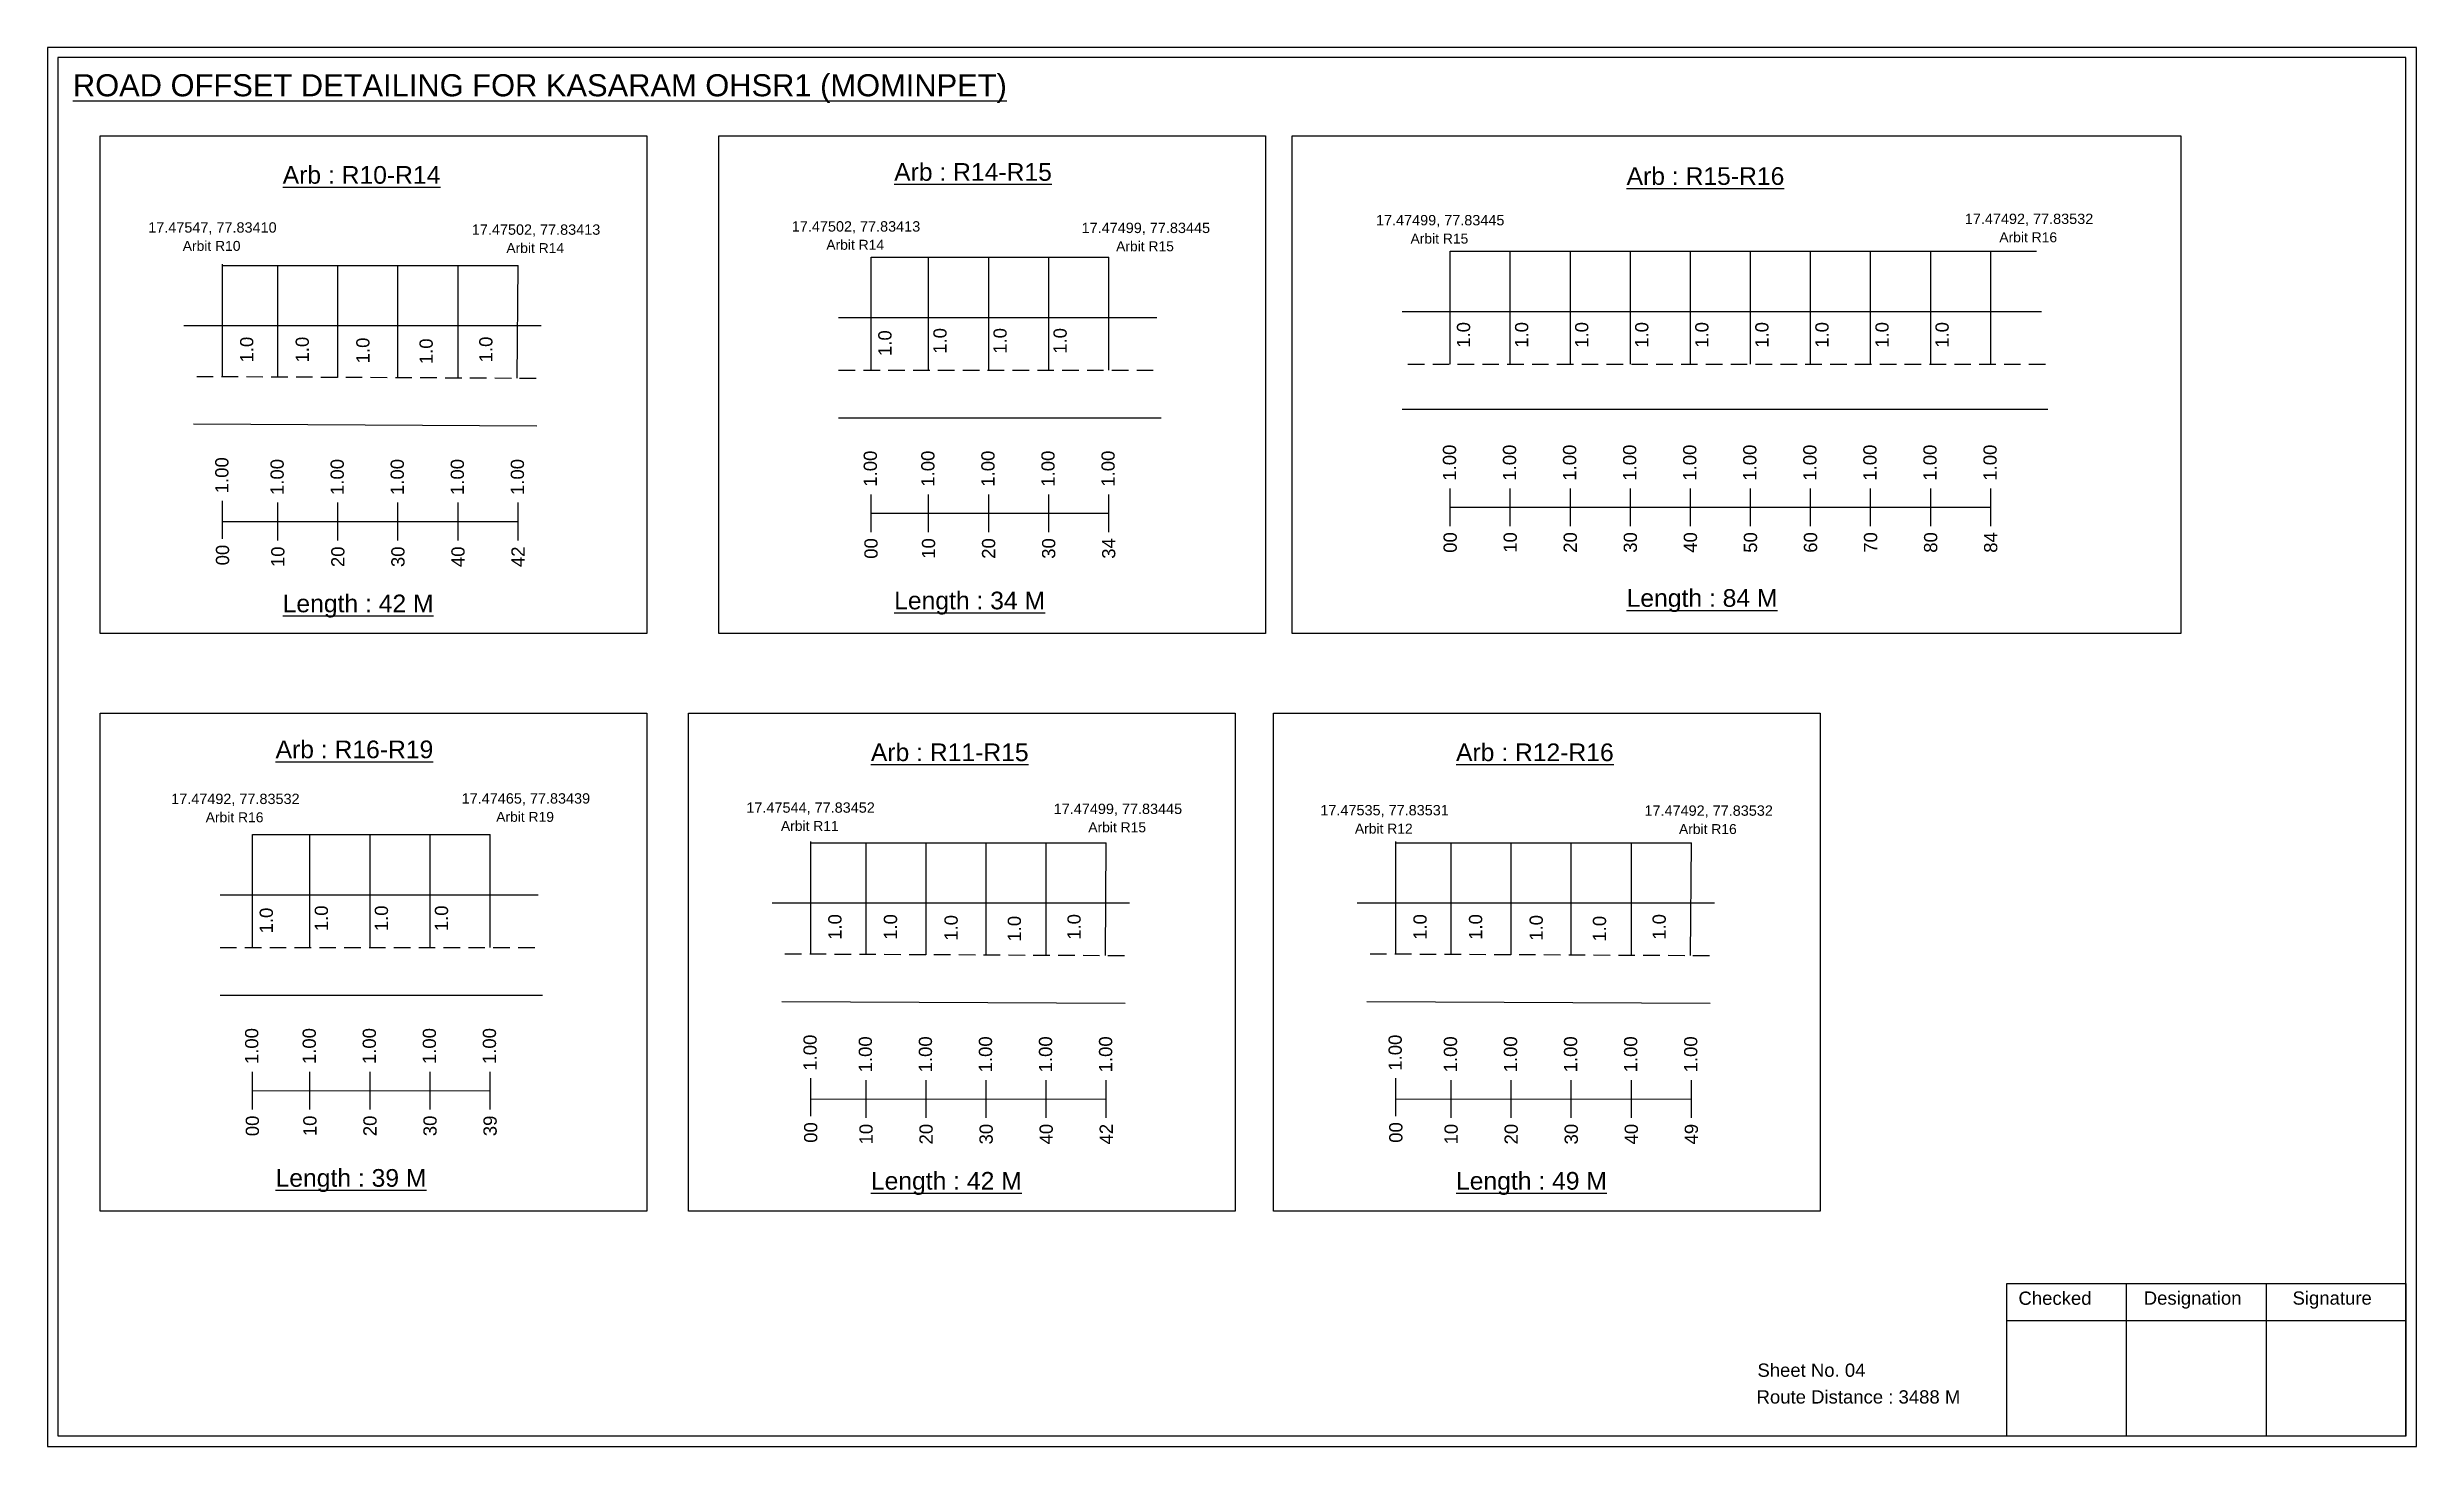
# Model space of a CAD drawing. Header units: inches. Extents: x 1472 to 9278, y 30 to 1360.
# Drawn here: x 7425 to 7962, y 954 to 1271 of the extents above; entities that cross this region are included whole.
import ezdxf

# ---------------------------------------------------------------- set-up
doc = ezdxf.new("R2010")
doc.units = ezdxf.units.IN
doc.header["$MEASUREMENT"] = 0
doc.linetypes.add('DASHED2', pattern=[0.375, 0.25, -0.125])
doc.layers.add('PDF_Geometry', color=7, linetype='Continuous')
doc.layers.add('PDF_Text', color=5, linetype='Continuous')
doc.styles.add('PDF Arial', font='arial.ttf')
doc.styles.get("Standard").update_dxf_attribs({"font": 'arial.ttf'})

msp = doc.modelspace()

# ---------------------------------------------------------------- texts
at = {"color": 242, "true_color": 0xcd2027}
for s, height, p in [('%%UROAD OFFSET DETAILING FOR KASARAM OHSR1 (MOMINPET)', 5, (7430.94, 1260.08)), ('%%UArb : R14-R15', 4, (7616.9, 1240.96)), ('%%UArb : R10-R14', 4, (7478.44, 1240.29)), ('%%UArb : R15-R16', 4, (7782.75, 1240.03)), ('%%ULength : 34 M', 4, (7616.9, 1143.96)), ('%%ULength : 84 M', 4, (7782.75, 1144.53)), ('%%ULength : 42 M', 4, (7478.44, 1143.29)), ('%%UArb : R16-R19', 4, (7476.83, 1110.26)), ('%%UArb : R11-R15', 4, (7611.63, 1109.6)), ('%%UArb : R12-R16', 4, (7744.12, 1109.6)), ('%%ULength : 39 M', 4, (7476.83, 1013.26)), ('%%ULength : 42 M', 4, (7611.63, 1012.6)), ('%%ULength : 49 M', 4, (7744.12, 1012.6))]:
    msp.add_text(s, height=height, dxfattribs=at).set_placement(p)
at = {"color": 5}
for s, height, p in [('17.47547, 77.83410', 2.34, (7447.99, 1229.23)), ('17.47502, 77.83413', 2.34, (7521.27, 1228.74)), ('17.47502, 77.83413', 2.34, (7593.72, 1229.47)), ('17.47499, 77.83445', 2.34, (7659.34, 1229.13)), ('17.47499, 77.83445', 2.34, (7726, 1230.88)), ('Arbit R15', 2.246, (7733.82, 1226.75)), ('17.47492, 77.83532', 2.34, (7859.33, 1231.18)), ('Arbit R16', 2.246, (7867.15, 1227.05)), ('Arbit R10', 2.246, (7455.81, 1225.1)), ('Arbit R14', 2.246, (7529.09, 1224.61)), ('Arbit R14', 2.246, (7601.54, 1225.35)), ('Arbit R15', 2.246, (7667.16, 1225.01)), ('17.47492, 77.83532', 2.34, (7453.19, 1099.89)), ('17.47465, 77.83439', 2.34, (7518.97, 1099.99)), ('17.47544, 77.83452', 2.34, (7583.44, 1097.92)), ('17.47499, 77.83445', 2.34, (7653.03, 1097.63)), ('Arbit R16', 2.246, (7461.01, 1095.77)), ('Arbit R19', 2.246, (7526.79, 1095.86)), ('Arbit R11', 2.246, (7591.26, 1093.8)), ('Arbit R15', 2.246, (7660.86, 1093.5)), ('17.47535, 77.83531', 2.34, (7713.41, 1097.33)), ('Arbit R12', 2.246, (7721.23, 1093.2)), ('17.47492, 77.83532', 2.34, (7786.79, 1097.23)), ('Arbit R16', 2.246, (7794.61, 1093.1))]:
    msp.add_text(s, height=height, dxfattribs=at).set_placement(p)
for p in [(7628.77, 1201.8), (7642.37, 1201.8), (7655.97, 1201.8), (7747.32, 1203.16), (7760.48, 1203.16), (7774.08, 1203.16), (7787.68, 1203.16), (7801.28, 1203.16), (7814.88, 1203.16), (7828.48, 1203.16), (7842.08, 1203.16), (7855.68, 1203.16), (7471.79, 1199.83), (7484.37, 1199.83), (7498.1, 1199.64), (7512.42, 1199.45), (7525.94, 1199.86), (7616.3, 1201.3), (7476.22, 1070.6), (7488.69, 1071.1), (7502.29, 1071.1), (7515.89, 1071.1), (7604.98, 1069.14), (7617.56, 1069.14), (7631.29, 1068.94), (7645.61, 1068.75), (7659.13, 1069.16), (7737.47, 1069.14), (7750.05, 1069.14), (7763.78, 1068.94), (7778.1, 1068.75), (7791.62, 1069.16)]:
    msp.add_text('1.0', height=3, rotation=90).set_placement(p)
at = {"color": 217, "true_color": 0x93278f}
for s, p in [('1.00', (7744.14, 1173.08)), ('1.00', (7757.74, 1173.08)), ('1.00', (7771.34, 1173.08)), ('1.00', (7784.94, 1173.08)), ('1.00', (7798.54, 1173.08)), ('1.00', (7812.14, 1173.08)), ('1.00', (7825.74, 1173.08)), ('1.00', (7839.34, 1173.08)), ('1.00', (7852.94, 1173.08)), ('1.00', (7866.54, 1173.08)), ('1.00', (7466.16, 1170.23)), ('1.00', (7478.68, 1169.84)), ('1.00', (7492.28, 1169.84)), ('1.00', (7505.88, 1169.84)), ('1.00', (7519.48, 1169.84)), ('1.00', (7533.08, 1169.84)), ('1.00', (7612.99, 1171.72)), ('1.00', (7626.03, 1171.72)), ('1.00', (7639.63, 1171.72)), ('1.00', (7653.23, 1171.72)), ('1.00', (7666.83, 1171.72)), ('00', (7613.15, 1155.4)), ('10', (7626.18, 1155.4)), ('20', (7639.78, 1155.4)), ('30', (7653.38, 1155.4)), ('34', (7666.98, 1155.4)), ('00', (7744.29, 1156.76)), ('10', (7757.89, 1156.76)), ('20', (7771.49, 1156.76)), ('30', (7785.09, 1156.76)), ('40', (7798.69, 1156.76)), ('50', (7812.29, 1156.76)), ('60', (7825.89, 1156.76)), ('70', (7839.49, 1156.76)), ('80', (7853.09, 1156.76)), ('84', (7866.69, 1156.76)), ('00', (7466.31, 1153.91)), ('10', (7478.83, 1153.52)), ('20', (7492.43, 1153.52)), ('30', (7506.03, 1153.52)), ('40', (7519.63, 1153.52)), ('42', (7533.23, 1153.52)), ('1.00', (7472.92, 1041.02)), ('1.00', (7485.95, 1041.02)), ('1.00', (7499.55, 1041.02)), ('1.00', (7513.15, 1041.02)), ('1.00', (7526.75, 1041.02)), ('1.00', (7599.35, 1039.53)), ('1.00', (7611.87, 1039.15)), ('1.00', (7625.47, 1039.15)), ('1.00', (7639.07, 1039.15)), ('1.00', (7652.67, 1039.15)), ('1.00', (7666.27, 1039.15)), ('1.00', (7731.84, 1039.53)), ('1.00', (7744.36, 1039.15)), ('1.00', (7757.96, 1039.15)), ('1.00', (7771.56, 1039.15)), ('1.00', (7785.16, 1039.15)), ('1.00', (7798.76, 1039.15)), ('00', (7473.07, 1024.7)), ('10', (7486.1, 1024.7)), ('20', (7499.7, 1024.7)), ('30', (7513.3, 1024.7)), ('39', (7526.9, 1024.7)), ('00', (7599.5, 1023.21)), ('10', (7612.02, 1022.83)), ('20', (7625.62, 1022.83)), ('30', (7639.22, 1022.83)), ('40', (7652.82, 1022.83)), ('42', (7666.42, 1022.83)), ('00', (7731.99, 1023.21)), ('10', (7744.51, 1022.83)), ('20', (7758.11, 1022.83)), ('30', (7771.71, 1022.83)), ('40', (7785.31, 1022.83)), ('49', (7798.91, 1022.83))]:
    msp.add_text(s, height=3, rotation=90, dxfattribs=at).set_placement(p)
for s, p in [('Sheet No. 04', (7812.37, 970.24)), ('Route Distance : 3488 M', (7812.18, 964.19))]:
    msp.add_text(s, height=3).set_placement(p)
at = {"layer": 'PDF_Text', "color": 7, "attachment_point": 7, "style": 'PDF Arial'}
for s, insert, char_height in [('Checked', (7871.48, 986.49), 3.001), ('Designation', (7899.85, 985.66), 3.0006), ('Signature', (7933.54, 985.66), 3.001)]:
    msp.add_mtext(s, dxfattribs=dict(at, insert=insert, char_height=char_height))

# ---------------------------------------------------------------- linework, layer by layer
at = {"color": 5}
for p, q in [((7611.67, 1223.66), (7665.5, 1223.66)), ((7742.81, 1225.02), (7875.59, 1225.02)), ((7464.83, 1221.78), (7531.75, 1221.78)), ((7471.59, 1092.96), (7525.42, 1092.96)), ((7598.02, 1091.09), (7664.94, 1091.09)), ((7730.51, 1091.09), (7797.43, 1091.09))]:
    msp.add_line(p, q, dxfattribs=at)
for p, q in [((7611.67, 1198.13), (7611.67, 1223.66)), ((7624.7, 1198.13), (7624.7, 1223.66)), ((7638.3, 1198.13), (7638.3, 1223.66)), ((7651.9, 1198.13), (7651.9, 1223.66)), ((7665.5, 1198.13), (7665.5, 1223.66)), ((7742.81, 1199.48), (7742.81, 1225.02)), ((7756.41, 1199.48), (7756.41, 1225.02)), ((7770.01, 1199.48), (7770.01, 1225.02)), ((7783.61, 1199.48), (7783.61, 1225.02)), ((7797.21, 1199.48), (7797.21, 1225.02)), ((7810.81, 1199.48), (7810.81, 1225.02)), ((7824.41, 1199.48), (7824.41, 1225.02)), ((7838.01, 1199.48), (7838.01, 1225.02)), ((7851.61, 1199.48), (7851.61, 1225.02)), ((7865.21, 1199.48), (7865.21, 1225.02)), ((7464.83, 1196.55), (7464.83, 1222.08)), ((7477.35, 1196.5), (7477.35, 1221.78)), ((7490.95, 1196.45), (7490.95, 1221.78)), ((7504.55, 1196.51), (7504.55, 1221.78)), ((7518.15, 1196.25), (7518.15, 1221.78)), ((7531.53, 1196.28), (7531.75, 1221.78)), ((7537, 1208.11), (7456.05, 1208.11)), ((7604.32, 1210.01), (7676.36, 1210.01)), ((7731.93, 1211.37), (7876.72, 1211.37)), ((7458.26, 1185.91), (7535.98, 1185.48)), ((7604.32, 1187.32), (7677.36, 1187.32)), ((7878.13, 1189.18), (7731.93, 1189.18)), ((7471.59, 1067.43), (7471.59, 1092.96)), ((7484.62, 1067.43), (7484.62, 1092.96)), ((7498.22, 1067.43), (7498.22, 1092.96)), ((7511.82, 1067.43), (7511.82, 1092.96)), ((7525.42, 1067.43), (7525.42, 1092.96)), ((7598.02, 1065.85), (7598.02, 1091.39)), ((7610.54, 1065.8), (7610.54, 1091.09)), ((7624.14, 1065.75), (7624.14, 1091.09)), ((7637.74, 1065.81), (7637.74, 1091.09)), ((7651.34, 1065.55), (7651.34, 1091.09)), ((7664.72, 1065.59), (7664.94, 1091.09)), ((7730.51, 1065.85), (7730.51, 1091.39)), ((7743.03, 1065.8), (7743.03, 1091.09)), ((7756.63, 1065.75), (7756.63, 1091.09)), ((7770.23, 1065.81), (7770.23, 1091.09)), ((7783.83, 1065.55), (7783.83, 1091.09)), ((7797.21, 1065.59), (7797.43, 1091.09)), ((7464.25, 1079.31), (7536.28, 1079.31)), ((7670.19, 1077.42), (7589.24, 1077.42)), ((7802.68, 1077.42), (7721.73, 1077.42)), ((7464.25, 1056.63), (7537.28, 1056.63)), ((7591.45, 1055.21), (7669.18, 1054.78)), ((7723.94, 1055.21), (7801.66, 1054.78))]:
    msp.add_line(p, q)
at = {"linetype": 'DASHED2', "ltscale": 15}
for p, q in [((7458.97, 1196.69), (7537.25, 1196.28)), ((7604.32, 1198.13), (7676.86, 1198.13)), ((7733.21, 1199.48), (7877.57, 1199.48)), ((7464.25, 1067.43), (7536.78, 1067.43)), ((7592.16, 1066), (7670.45, 1065.59)), ((7724.65, 1066), (7802.93, 1065.59))]:
    msp.add_line(p, q, dxfattribs=at)
at = {"color": 217, "true_color": 0x93278f}
for p, q in [((7611.67, 1161.43), (7611.67, 1169.98)), ((7624.7, 1161.43), (7624.7, 1169.98)), ((7638.3, 1161.43), (7638.3, 1169.98)), ((7651.9, 1161.43), (7651.9, 1169.98)), ((7665.5, 1161.43), (7665.5, 1169.98)), ((7742.81, 1162.78), (7742.81, 1171.34)), ((7756.41, 1162.78), (7756.41, 1171.34)), ((7770.01, 1162.78), (7770.01, 1171.34)), ((7783.61, 1162.78), (7783.61, 1171.34)), ((7797.21, 1162.78), (7797.21, 1171.34)), ((7810.81, 1162.78), (7810.81, 1171.34)), ((7824.41, 1162.78), (7824.41, 1171.34)), ((7838.01, 1162.78), (7838.01, 1171.34)), ((7851.61, 1162.78), (7851.61, 1171.34)), ((7865.21, 1162.78), (7865.21, 1171.34)), ((7464.83, 1159.94), (7464.83, 1168.49)), ((7477.35, 1159.55), (7477.35, 1168.11)), ((7490.95, 1159.55), (7490.95, 1168.11)), ((7504.55, 1159.55), (7504.55, 1168.11)), ((7518.15, 1159.55), (7518.15, 1168.11)), ((7531.75, 1159.55), (7531.75, 1168.11)), ((7611.67, 1165.7), (7665.5, 1165.71)), ((7742.81, 1167.05), (7865.21, 1167.08)), ((7464.83, 1163.82), (7531.75, 1163.83)), ((7471.59, 1030.73), (7471.59, 1039.29)), ((7484.62, 1030.73), (7484.62, 1039.29)), ((7498.22, 1030.73), (7498.22, 1039.29)), ((7511.82, 1030.73), (7511.82, 1039.29)), ((7525.42, 1030.73), (7525.42, 1039.29)), ((7598.02, 1029.24), (7598.02, 1037.8)), ((7610.54, 1028.85), (7610.54, 1037.41)), ((7624.14, 1028.85), (7624.14, 1037.41)), ((7637.74, 1028.85), (7637.74, 1037.41)), ((7651.34, 1028.85), (7651.34, 1037.41)), ((7664.94, 1028.85), (7664.94, 1037.41)), ((7730.51, 1029.24), (7730.51, 1037.8)), ((7743.03, 1028.85), (7743.03, 1037.41)), ((7756.63, 1028.85), (7756.63, 1037.41)), ((7770.23, 1028.85), (7770.23, 1037.41)), ((7783.83, 1028.85), (7783.83, 1037.41)), ((7797.43, 1028.85), (7797.43, 1037.41)), ((7471.59, 1035), (7525.42, 1035.01)), ((7598.02, 1033.12), (7664.94, 1033.14)), ((7730.51, 1033.12), (7797.43, 1033.14))]:
    msp.add_line(p, q, dxfattribs=at)
for points in [[(7437.13, 1251.14), (7560.93, 1251.14), (7560.93, 1138.46), (7437.13, 1138.46)], [(7577.21, 1251.14), (7701.01, 1251.14), (7701.01, 1138.46), (7577.21, 1138.46)], [(7707.04, 1251.14), (7908.28, 1251.14), (7908.28, 1138.46), (7707.04, 1138.46)], [(7437.13, 1120.45), (7560.93, 1120.45), (7560.93, 1007.77), (7437.13, 1007.77)], [(7570.32, 1120.45), (7694.12, 1120.45), (7694.12, 1007.77), (7570.32, 1007.77)], [(7702.81, 1120.45), (7826.61, 1120.45), (7826.61, 1007.77), (7702.81, 1007.77)]]:
    msp.add_lwpolyline(points, close=True)
at = {"layer": 'PDF_Geometry'}
for points in [[(7425.16, 1271.15), (7425.16, 954.44), (7961.63, 954.44), (7961.63, 1271.15)], [(7427.49, 1268.83), (7427.49, 956.86), (7959.21, 956.86), (7959.21, 1268.83)]]:
    msp.add_lwpolyline(points, close=True, dxfattribs=at)
at = {"layer": 'PDF_Geometry', "color": 242, "true_color": 0xcc1f26}
msp.add_lwpolyline([(7959.21, 956.77), (7868.87, 956.77), (7868.87, 991.38), (7959.21, 991.38)], close=True, dxfattribs=at)
for points in [[(7895.85, 991.38), (7895.85, 956.77)], [(7927.58, 991.38), (7927.58, 956.77)], [(7868.87, 983.01), (7959.21, 983.01)]]:
    msp.add_lwpolyline(points, dxfattribs=at)

msp.set_redraw_order([(e.dxf.handle, doc.entitydb.next_handle()) for e in msp.query("TEXT MTEXT ATTDEF DIMENSION ARC_DIMENSION")])  # texts and dimensions are drawn at this point

doc.saveas('drawing.dxf')
